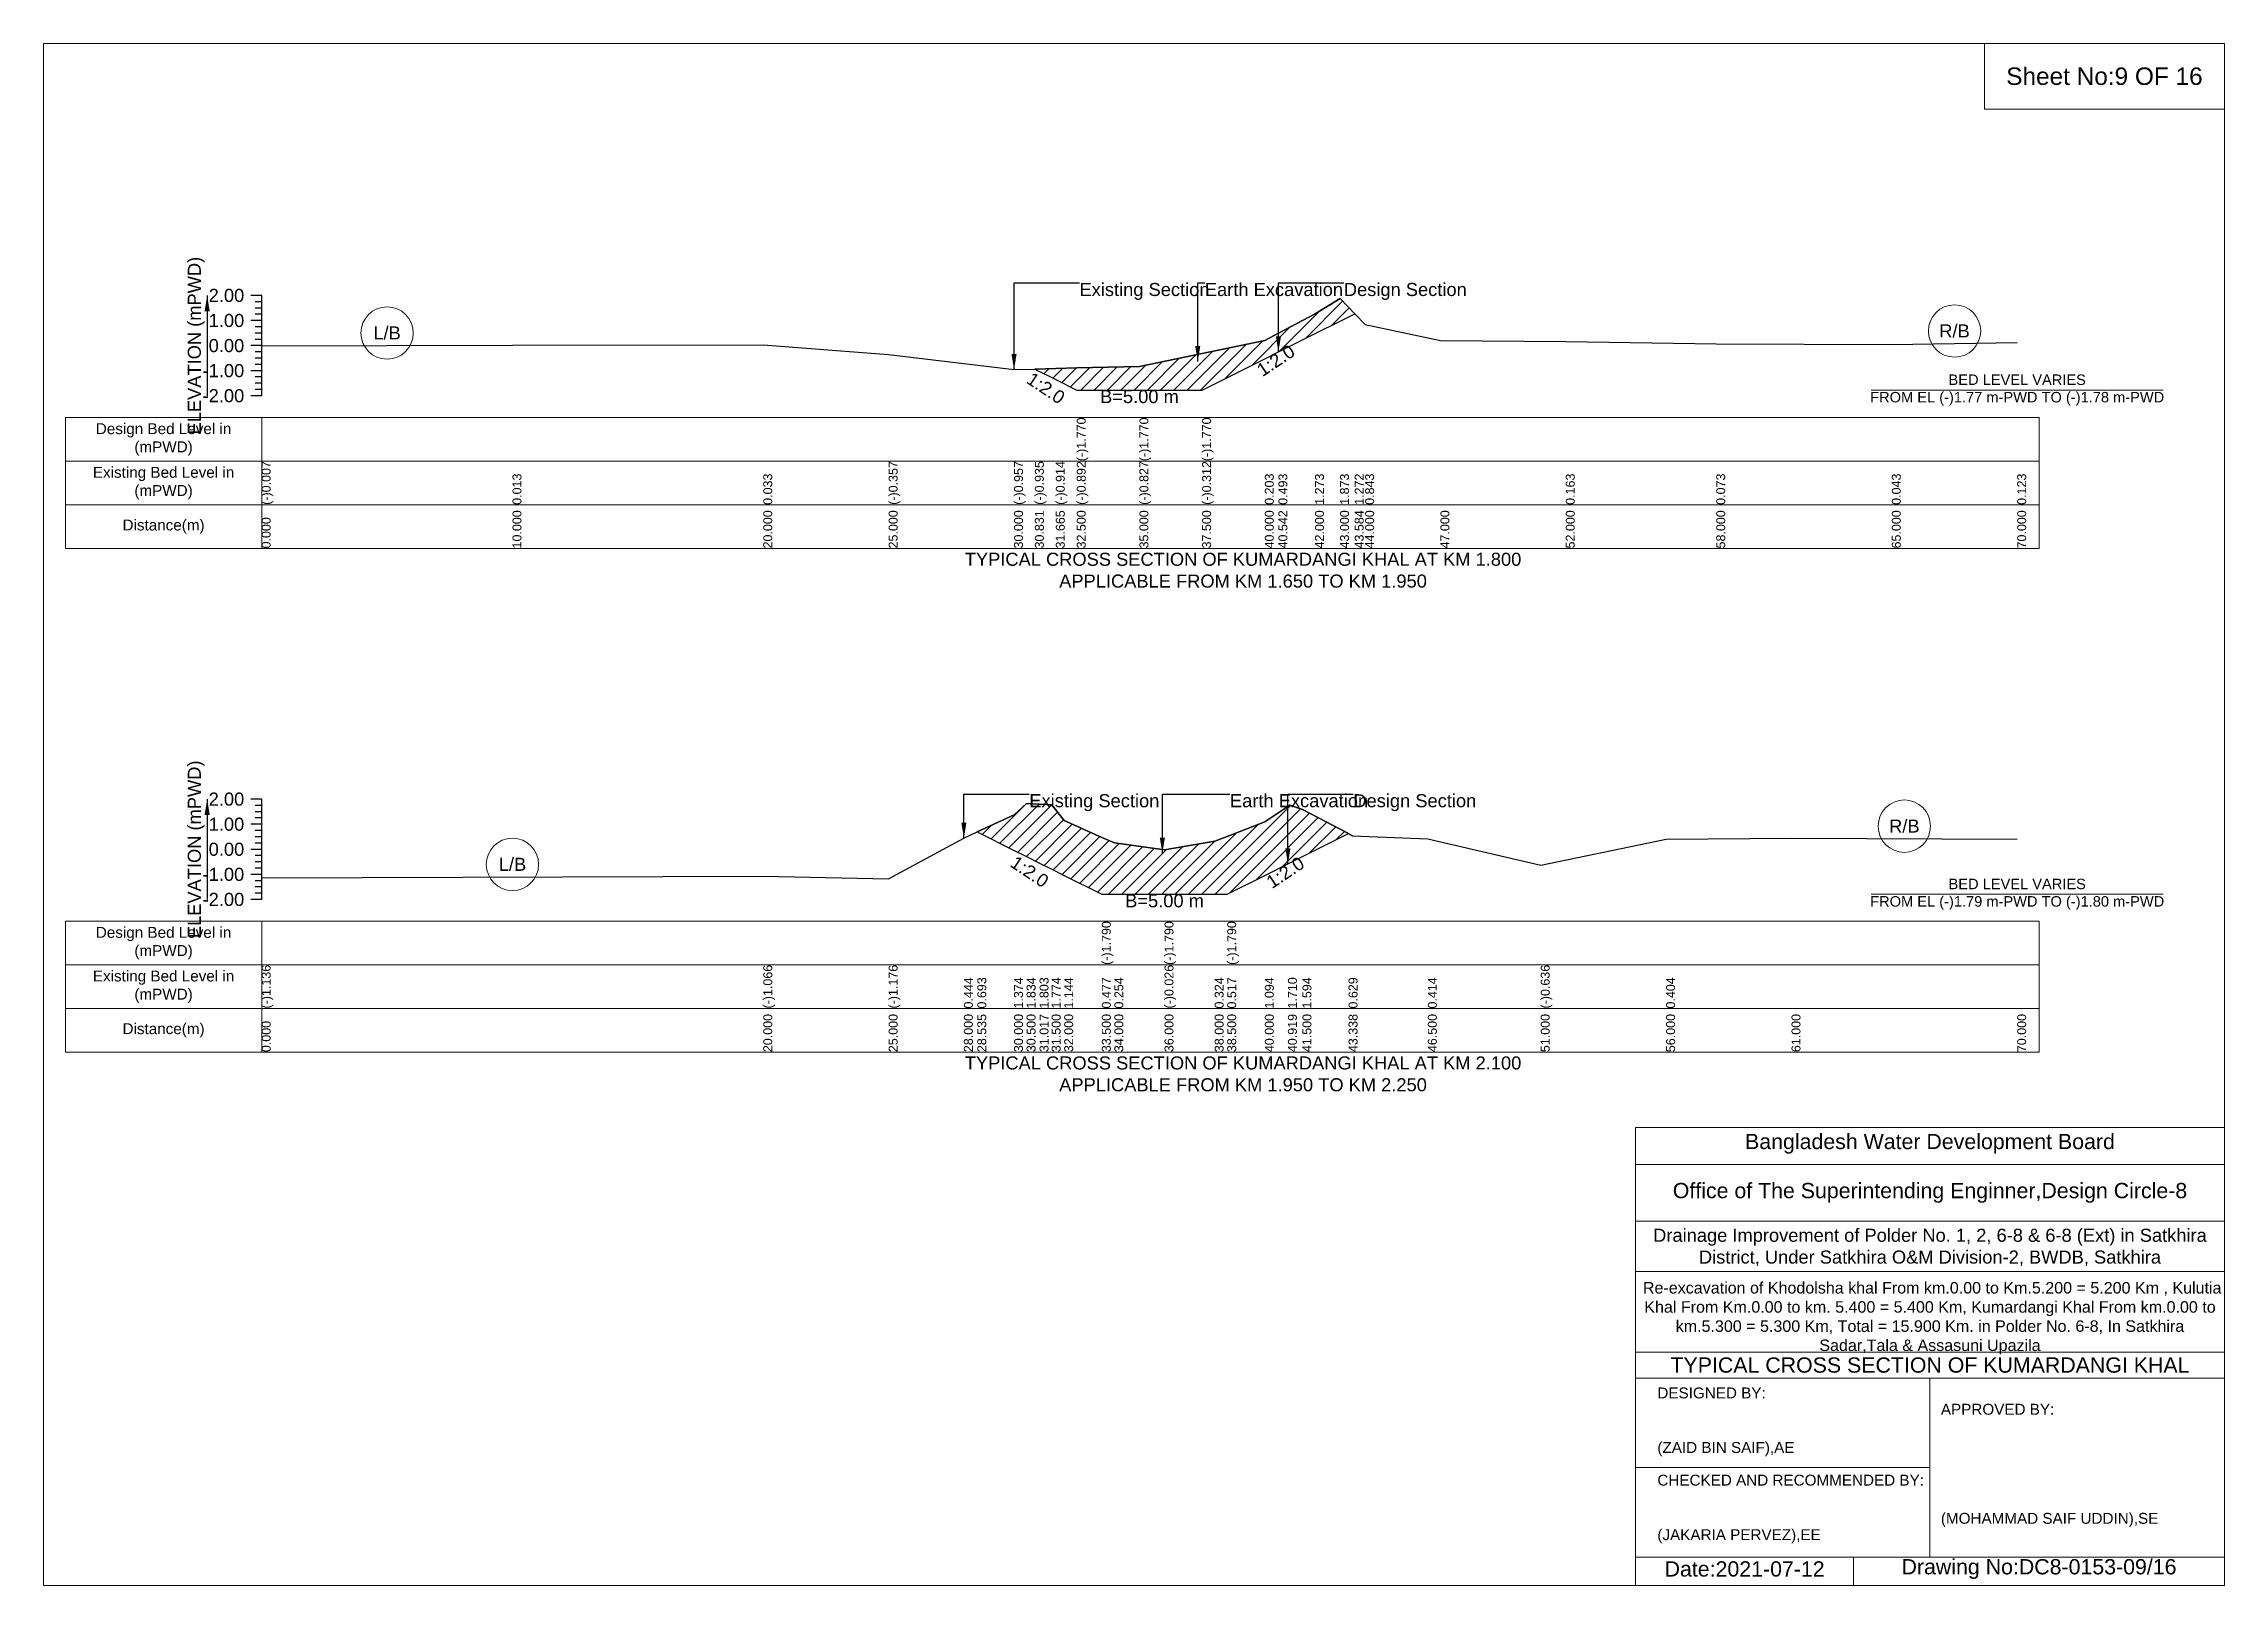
# Model space of a CAD drawing. Header units: inches. Extents: x 91000 to 568000, y -5656 to 0.
# Drawn here: x 490000 to 498000, y -5656 to 0 of the extents above; entities that cross this region are included whole.
import ezdxf

# ---------------------------------------------------------------- set-up
doc = ezdxf.new("R2010")
doc.units = ezdxf.units.IN
doc.header["$LTSCALE"] = 7
doc.header["$MEASUREMENT"] = 0
for name, color, linetype, lineweight in [('Cross section Data Border', 7, 'Continuous', 9), ('Cross Section Labels', 7, 'Continuous', 9), ('Existing_Bed_Level for Xsection', 7, 'Continuous', 25)]:
    doc.layers.add(name, color=color, linetype=linetype, lineweight=lineweight)
doc.styles.get("Standard").update_dxf_attribs({"font": 'arial.ttf'})
doc.dimstyles.get("Standard").update_dxf_attribs({"dimtxt": 0.18, "dimasz": 0.18, "dimexe": 0.18, "dimexo": 0.0625, "dimgap": 0.09, "dimtad": 0, "dimtih": 1, "dimtoh": 1, "dimdec": 4, "dimzin": 0, "dimdsep": 46, "dimtxsty": 'Standard', "dimcen": 0.09, "dimadec": 0, "dimazin": 0, "dimtfac": 1, "dimtdec": 4, "dimtofl": 0, "dimtmove": 0, "dimatfit": 3, "dimfxl": 1, "dimtolj": 1, "dimtzin": 0, "dimarcsym": 0})

msp = doc.modelspace()

# ---------------------------------------------------------------- texts
at = {"layer": 'Cross section Data Border', "char_height": 40, "width": 640, "attachment_point": 5}
for s, insert in [('Design Bed Level in (mPWD)', (490440, -1452)), ('Existing Bed Level in (mPWD)', (490440, -1612)), ('Distance(m)', (490440, -1772)), ('Design Bed Level in (mPWD)', (490440, -3299.8)), ('Existing Bed Level in (mPWD)', (490440, -3459.8)), ('Distance(m)', (490440, -3619.8))]:
    msp.add_mtext(s, dxfattribs=dict(at, insert=insert))
at = {"layer": 'Cross Section Labels'}
for s, insert, char_height, attachment_point in [('Sheet No:9 OF 16', (497560, -120), 64, 5), ('Existing Section', (493800, -878), 48, 1), ('Earth Excavation', (494260, -878), 48, 1), ('Design Section', (494769.8, -878), 48, 1), ('L/B', (491260, -1061.7), 48, 5), ('R/B', (497010, -1054.3), 48, 5), ('B=5.00 m', (494020, -1270.8), 48, 2), ('BED LEVEL VARIES ^JFROM EL (-)1.77 m-PWD TO (-)1.78 m-PWD', (497240, -1270.8), 38.4, 5), ('TYPICAL CROSS SECTION OF KUMARDANGI KHAL AT KM 1.800^JAPPLICABLE FROM KM 1.650 TO KM 1.950', (494400, -1932), 48, 5), ('Existing Section', (493616, -2753.4), 48, 1), ('Earth Excavation', (494352, -2753.4), 48, 1), ('Design Section', (494804.6, -2753.4), 48, 1), ('R/B', (496826, -2870.8), 48, 5), ('L/B', (491720, -3011.1), 48, 5), ('B=5.00 m', (494112, -3120.5), 48, 2), ('BED LEVEL VARIES ^JFROM EL (-)1.79 m-PWD TO (-)1.80 m-PWD', (497240, -3120.5), 38.4, 5), ('TYPICAL CROSS SECTION OF KUMARDANGI KHAL AT KM 2.100^JAPPLICABLE FROM KM 1.950 TO KM 2.250', (494400, -3779.8), 48, 5), ('Bangladesh Water Development Board', (496920, -4036), 56, 5), ('Office of The Superintending Enginner,Design Circle-8', (496920, -4216), 56, 5)]:
    msp.add_mtext(s, dxfattribs=dict(at, insert=insert, char_height=char_height, attachment_point=attachment_point))
at = {"layer": 'Cross Section Labels', "char_height": 48, "attachment_point": 2}
for insert, rotation in [((494506.8, -1142.4), 33.69007), ((493690.2, -1243.9), 326.30993), ((493630.6, -3017.8), 326.30993), ((494541.6, -3020.7), 33.69007)]:
    msp.add_mtext('1:2.0', dxfattribs=dict(at, insert=insert, rotation=rotation))
at = {"layer": 'Cross Section Labels'}
for s, insert, char_height, width, attachment_point in [('Drainage Improvement of Polder No. 1, 2, 6-8 & 6-8 (Ext) in Satkhira District, Under Satkhira O&M Division-2, BWDB, Satkhira', (496920, -4416), 48, 2240, 5), (' Re-excavation of Khodolsha khal From km.0.00 to Km.5.200 = 5.200 Km , Kulutia Khal From Km.0.00 to km. 5.400 = 5.400 Km, Kumardangi Khal From km.0.00 to km.5.300 = 5.300 Km, Total = 15.900 Km. in Polder No. 6-8, In Satkhira Sadar,Tala & Assasuni Upazila', (496920, -4676), 42.1524, 2160, 5), ('TYPICAL CROSS SECTION OF KUMARDANGI KHAL', (496920, -4848), 56, 2240, 5), ('DESIGNED BY:^J^J^J(ZAID BIN SAIF),AE', (495920, -5056), 40, 1120, 4), ('APPROVED BY:^J^J^J^J^J^J(MOHAMMAD SAIF UDDIN),SE', (496960, -5216), 40, 1120, 4), ('CHECKED AND RECOMMENDED BY:^J^J^J(JAKARIA PERVEZ),EE', (495920, -5376), 40, 1120, 4), ('Date:2021-07-12', (496240, -5596), 56, 1120, 5), ('Drawing No:DC8-0153-09/16', (497320, -5596), 56, 1760, 5)]:
    msp.add_mtext(s, dxfattribs=dict(at, insert=insert, char_height=char_height, width=width, attachment_point=attachment_point))
at = {"layer": 'Existing_Bed_Level for Xsection', "rotation": 90}
for s, insert, char_height, attachment_point in [('ELEVATION (mPWD)', (490560, -1108), 48, 5), ('(-)1.770', (493790, -1532), 32.8, 1), ('(-)1.770', (494020, -1532), 32.8, 1), ('(-)1.770', (494250, -1532), 32.8, 1), ('(-)0.007', (490800, -1692), 32.8, 1), ('0.013', (491720, -1692), 32.8, 1), ('0.033', (492640, -1692), 32.8, 1), ('(-)0.357', (493100, -1692), 32.8, 1), ('(-)0.957', (493560, -1692), 32.8, 1), ('(-)0.935', (493636.4, -1692), 32.8, 1), ('(-)0.914', (493713.2, -1692), 32.8, 1), ('(-)0.892', (493790, -1692), 32.8, 1), ('(-)0.827', (494020, -1692), 32.8, 1), ('(-)0.312', (494250, -1692), 32.8, 1), ('0.203', (494480, -1692), 32.8, 1), ('0.493', (494529.8, -1692), 32.8, 1), ('1.273', (494664, -1692), 32.8, 1), ('1.873', (494756, -1692), 32.8, 1), ('1.272', (494809.7, -1692), 32.8, 1), ('0.843', (494848, -1692), 32.8, 1), ('0.163', (495584, -1692), 32.8, 1), ('0.073', (496136, -1692), 32.8, 1), ('0.043', (496780, -1692), 32.8, 1), ('0.123', (497240, -1692), 32.8, 1), ('0.000', (490800, -1852), 32.8, 1), ('10.000', (491720, -1852), 32.8, 1), ('20.000', (492640, -1852), 32.8, 1), ('25.000', (493100, -1852), 32.8, 1), ('30.000', (493560, -1852), 32.8, 1), ('30.831', (493636.4, -1852), 32.8, 1), ('31.665', (493713.2, -1852), 32.8, 1), ('32.500', (493790, -1852), 32.8, 1), ('35.000', (494020, -1852), 32.8, 1), ('37.500', (494250, -1852), 32.8, 1), ('40.000', (494480, -1852), 32.8, 1), ('40.542', (494529.8, -1852), 32.8, 1), ('42.000', (494664, -1852), 32.8, 1), ('43.000', (494756, -1852), 32.8, 1), ('43.584', (494809.7, -1852), 32.8, 1), ('44.000', (494848, -1852), 32.8, 1), ('47.000', (495124, -1852), 32.8, 1), ('52.000', (495584, -1852), 32.8, 1), ('58.000', (496136, -1852), 32.8, 1), ('65.000', (496780, -1852), 32.8, 1), ('70.000', (497240, -1852), 32.8, 1), ('ELEVATION (mPWD)', (490560, -2955.8), 48, 5), ('(-)1.790', (493882, -3379.8), 32.8, 1), ('(-)1.790', (494112, -3379.8), 32.8, 1), ('(-)1.790', (494342, -3379.8), 32.8, 1), ('(-)1.136', (490800, -3539.8), 32.8, 1), ('(-)1.066', (492640, -3539.8), 32.8, 1), ('(-)1.176', (493100, -3539.8), 32.8, 1), ('0.444', (493376, -3539.8), 32.8, 1), ('0.693', (493425.2, -3539.8), 32.8, 1), ('1.374', (493560, -3539.8), 32.8, 1), ('1.834', (493606, -3539.8), 32.8, 1), ('1.803', (493653.6, -3539.8), 32.8, 1), ('1.774', (493698, -3539.8), 32.8, 1), ('1.144', (493744, -3539.8), 32.8, 1), ('0.477', (493882, -3539.8), 32.8, 1), ('0.254', (493928, -3539.8), 32.8, 1), ('(-)0.026', (494112, -3539.8), 32.8, 1), ('0.324', (494296, -3539.8), 32.8, 1), ('0.517', (494342, -3539.8), 32.8, 1), ('1.094', (494480, -3539.8), 32.8, 1), ('1.710', (494564.6, -3539.8), 32.8, 1), ('1.594', (494618, -3539.8), 32.8, 1), ('0.629', (494787.1, -3539.8), 32.8, 1), ('0.414', (495078, -3539.8), 32.8, 1), ('(-)0.636', (495492, -3539.8), 32.8, 1), ('0.404', (495952, -3539.8), 32.8, 1), ('0.000', (490800, -3699.8), 32.8, 1), ('20.000', (492640, -3699.8), 32.8, 1), ('25.000', (493100, -3699.8), 32.8, 1), ('28.000', (493376, -3699.8), 32.8, 1), ('28.535', (493425.2, -3699.8), 32.8, 1), ('30.000', (493560, -3699.8), 32.8, 1), ('30.500', (493606, -3699.8), 32.8, 1), ('31.017', (493653.6, -3699.8), 32.8, 1), ('31.500', (493698, -3699.8), 32.8, 1), ('32.000', (493744, -3699.8), 32.8, 1), ('33.500', (493882, -3699.8), 32.8, 1), ('34.000', (493928, -3699.8), 32.8, 1), ('36.000', (494112, -3699.8), 32.8, 1), ('38.000', (494296, -3699.8), 32.8, 1), ('38.500', (494342, -3699.8), 32.8, 1), ('40.000', (494480, -3699.8), 32.8, 1), ('40.919', (494564.6, -3699.8), 32.8, 1), ('41.500', (494618, -3699.8), 32.8, 1), ('43.338', (494787.1, -3699.8), 32.8, 1), ('46.500', (495078, -3699.8), 32.8, 1), ('51.000', (495492, -3699.8), 32.8, 1), ('56.000', (495952, -3699.8), 32.8, 1), ('61.000', (496412, -3699.8), 32.8, 1), ('70.000', (497240, -3699.8), 32.8, 1)]:
    msp.add_mtext(s, dxfattribs=dict(at, insert=insert, char_height=char_height, attachment_point=attachment_point))
at = {"layer": 'Existing_Bed_Level for Xsection', "char_height": 48, "attachment_point": 6}
for s, insert in [('2.00', (490736, -924)), ('1.00', (490736, -1016)), ('0.00', (490736, -1108)), ('-1.00', (490736, -1200)), ('-2.00', (490736, -1292)), ('2.00', (490736, -2771.8)), ('1.00', (490736, -2863.8)), ('0.00', (490736, -2955.8)), ('-1.00', (490736, -3047.8)), ('-2.00', (490736, -3139.8))]:
    msp.add_mtext(s, dxfattribs=dict(at, insert=insert))

# ---------------------------------------------------------------- hatches: boundary and pattern name
at = {"layer": 'Existing_Bed_Level for Xsection'}
h = msp.add_hatch(dxfattribs=at)
h.set_pattern_fill('ANSI31', color=256, scale=276, style=0)
h.paths.add_polyline_path([(493636.4, -1194), (493713.2, -1232.4), (493790, -1270.8), (494020, -1270.8), (494250, -1270.8), (494480, -1155.8), (494529.8, -1130.9), (494664, -1063.8), (494756, -1017.8), (494809.7, -990.9), (494756, -935.6), (494664, -990.8), (494529.8, -1062.6), (494480, -1089.3), (494250, -1136.7), (494020, -1184), (493790, -1190), (493713.2, -1192)])
h = msp.add_hatch(dxfattribs=at)
h.set_pattern_fill('ANSI31', color=256, scale=276, style=0)
h.paths.add_polyline_path([(493425.2, -2892.1), (493560, -2959.5), (493606, -2982.5), (493653.6, -3006.3), (493698, -3028.5), (493744, -3051.5), (493882, -3120.5), (493928, -3120.5), (494112, -3120.5), (494296, -3120.5), (494342, -3120.5), (494480, -3051.5), (494564.6, -3009.2), (494572, -3005.5), (494618, -2982.5), (494787.1, -2897.9), (494618, -2809.2), (494572, -2793.5), (494564.6, -2798.5), (494480, -2855.2), (494342, -2908.3), (494296, -2926), (494112, -2958.2), (493928, -2932.4), (493882, -2912), (493744, -2850.6), (493698, -2792.6), (493653.6, -2789.9), (493606, -2787.1), (493560, -2829.4)])

# ---------------------------------------------------------------- linework, layer by layer
at = {"layer": 'Cross section Data Border'}
for points in [[(490080, -1372), (497320, -1372), (497320, -1852), (490080, -1852)], [(490080, -3219.8), (497320, -3219.8), (497320, -3699.8), (490080, -3699.8)]]:
    msp.add_lwpolyline(points, close=True, dxfattribs=at)
for points in [[(490800, -1372), (490800, -1852)], [(490080, -1532), (497320, -1532)], [(490080, -1692), (497320, -1692)], [(490800, -3219.8), (490800, -3699.8)], [(490080, -3379.8), (497320, -3379.8)], [(490080, -3539.8), (497320, -3539.8)]]:
    msp.add_lwpolyline(points, dxfattribs=at)
at = {"layer": 'Cross Section Labels'}
for points in [[(490000, 0), (498000, 0), (498000, -5656), (490000, -5656)], [(497120, 0), (498000, 0), (498000, -240), (497120, -240)]]:
    msp.add_lwpolyline(points, close=True, dxfattribs=at)
for points in [[(496704.2, -1270.8), (497775.8, -1270.8)], [(496704.2, -3120.5), (497775.8, -3120.5)], [(495840, -5656), (495840, -3976), (498000, -3976)], [(495840, -4112), (498000, -4112)], [(495840, -4320), (498000, -4320)], [(495840, -4504), (498000, -4504)], [(495840, -4800), (498000, -4800)], [(495840, -4896), (498000, -4896)], [(496920, -4896), (496920, -5552)], [(495840, -5224), (496920, -5224)], [(495840, -5552), (498000, -5552)], [(496640, -5552), (496640, -5656)]]:
    msp.add_lwpolyline(points, dxfattribs=at)
for centre in [(497010, -1054.3), (491260, -1061.7), (496826, -2870.8), (491720, -3011.1)]:
    msp.add_circle(centre, 96, dxfattribs=at)
at = {"layer": 'Existing_Bed_Level for Xsection'}
for points in [[(490800, -924), (490760, -924)], [(490800, -947), (490776, -947)], [(490800, -1292), (490800, -1200), (490800, -1108), (490800, -1016), (490800, -924)], [(490800, -1108.6), (491720, -1106.8), (492640, -1104.9), (493100, -1140.8), (493560, -1196), (493636.4, -1194), (493713.2, -1192), (493790, -1190), (493790, -1190), (494020, -1184), (494020, -1184), (494250, -1136.7), (494250, -1136.7), (494480, -1089.3), (494529.8, -1062.6), (494664, -990.8), (494756, -935.6), (494809.7, -990.9), (494848, -1030.4), (495124, -1089.3), (495584, -1093), (496136, -1101.2), (496780, -1104), (497240, -1096.6)], [(490800, -1016), (490760, -1016)], [(490800, -970), (490776, -970)], [(490800, -993), (490776, -993)], [(490800, -1039), (490776, -1039)], [(490800, -1108), (490760, -1108)], [(490800, -1062), (490776, -1062)], [(490800, -1085), (490776, -1085)], [(490800, -1200), (490760, -1200)], [(490800, -1131), (490776, -1131)], [(490800, -1154), (490776, -1154)], [(490800, -1177), (490776, -1177)], [(490800, -1223), (490776, -1223)], [(490800, -1246), (490776, -1246)], [(490800, -1269), (490776, -1269)], [(490800, -1292), (490760, -1292)], [(490800, -2771.8), (490760, -2771.8)], [(490800, -2794.8), (490776, -2794.8)], [(490800, -3139.8), (490800, -3047.8), (490800, -2955.8), (490800, -2863.8), (490800, -2771.8)], [(490800, -3060.3), (492640, -3053.9), (493100, -3064), (493376, -2915), (493425.2, -2892.1), (493560, -2829.4), (493606, -2787.1), (493653.6, -2789.9), (493698, -2792.6), (493744, -2850.6), (493882, -2912), (493882, -2912), (493928, -2932.4), (494112, -2958.2), (494112, -2958.2), (494296, -2926), (494342, -2908.3), (494342, -2908.3), (494480, -2855.2), (494564.6, -2798.5), (494572, -2793.5), (494618, -2809.2), (494787.1, -2897.9), (494802, -2905.8), (495078, -2917.7), (495492, -3014.3), (495952, -2918.6), (496412, -2915), (497240, -2918.6)], [(490800, -2863.8), (490760, -2863.8)], [(490800, -2817.8), (490776, -2817.8)], [(490800, -2840.8), (490776, -2840.8)], [(490800, -2955.8), (490760, -2955.8)], [(490800, -2886.8), (490776, -2886.8)], [(490800, -2909.8), (490776, -2909.8)], [(490800, -2932.8), (490776, -2932.8)], [(490800, -2978.8), (490776, -2978.8)], [(490800, -3001.8), (490776, -3001.8)], [(490800, -3024.8), (490776, -3024.8)], [(490800, -3047.8), (490760, -3047.8)], [(490800, -3070.8), (490776, -3070.8)], [(490800, -3093.8), (490776, -3093.8)], [(490800, -3116.8), (490776, -3116.8)], [(490800, -3139.8), (490760, -3139.8)]]:
    msp.add_lwpolyline(points, dxfattribs=at)
for points in [[(493636.4, -1194), (493713.2, -1232.4), (493790, -1270.8), (493790, -1270.8), (494020, -1270.8), (494020, -1270.8), (494250, -1270.8), (494250, -1270.8), (494480, -1155.8), (494529.8, -1130.9), (494664, -1063.8), (494756, -1017.8), (494809.7, -990.9), (494756, -935.6), (494664, -990.8), (494529.8, -1062.6), (494480, -1089.3), (494250, -1136.7), (494250, -1136.7), (494020, -1184), (494020, -1184), (493790, -1190), (493790, -1190), (493713.2, -1192)], [(493425.2, -2892.1), (493425.2, -2892.1), (493560, -2959.5), (493606, -2982.5), (493653.6, -3006.3), (493698, -3028.5), (493744, -3051.5), (493882, -3120.5), (493882, -3120.5), (493928, -3120.5), (494112, -3120.5), (494112, -3120.5), (494296, -3120.5), (494342, -3120.5), (494342, -3120.5), (494480, -3051.5), (494564.6, -3009.2), (494572, -3005.5), (494618, -2982.5), (494787.1, -2897.9), (494787.1, -2897.9), (494787.1, -2897.9), (494618, -2809.2), (494572, -2793.5), (494564.6, -2798.5), (494480, -2855.2), (494342, -2908.3), (494342, -2908.3), (494296, -2926), (494112, -2958.2), (494112, -2958.2), (493928, -2932.4), (493882, -2912), (493882, -2912), (493744, -2850.6), (493698, -2792.6), (493653.6, -2789.9), (493606, -2787.1), (493560, -2829.4), (493425.2, -2892.1)]]:
    msp.add_lwpolyline(points, close=True, dxfattribs=at)

msp.set_redraw_order([(e.dxf.handle, doc.entitydb.next_handle()) for e in msp.query("TEXT MTEXT ATTDEF DIMENSION ARC_DIMENSION")])  # texts and dimensions are drawn at this point

# ---------------------------------------------------------------- leaders
at = {"layer": 'Cross Section Labels', "annotation_type": 0, "has_hookline": 1, "hookline_direction": 0}
for points, text_width in [([(493560, -1196), (493560, -878), (493799.9, -878)], 467.2), ([(494233.8, -1166.6), (494233.8, -878), (494259.9, -878)], 497), ([(494529.8, -1130.9), (494529.8, -878), (494769.8, -878)], 441.2), ([(493376, -2915), (493376, -2753.4), (493615.9, -2753.4)], 467.2), ([(494104, -2970.4), (494104, -2753.4), (494351.9, -2753.4)], 497), ([(494564.6, -3009.2), (494564.6, -2753.4), (494804.5, -2753.4)], 441.2)]:
    msp.add_leader(points, dimstyle='Standard', override={"dimasz": 57.6}, dxfattribs=dict(at, text_width=text_width))
at = {"layer": 'Existing_Bed_Level for Xsection'}
for points in [[(490600, -924), (490600, -1292)], [(490600, -2771.8), (490600, -3139.8)]]:
    msp.add_leader(points, dimstyle='Standard', override={"dimasz": 57.6}, dxfattribs=at)

doc.saveas('drawing.dxf')
